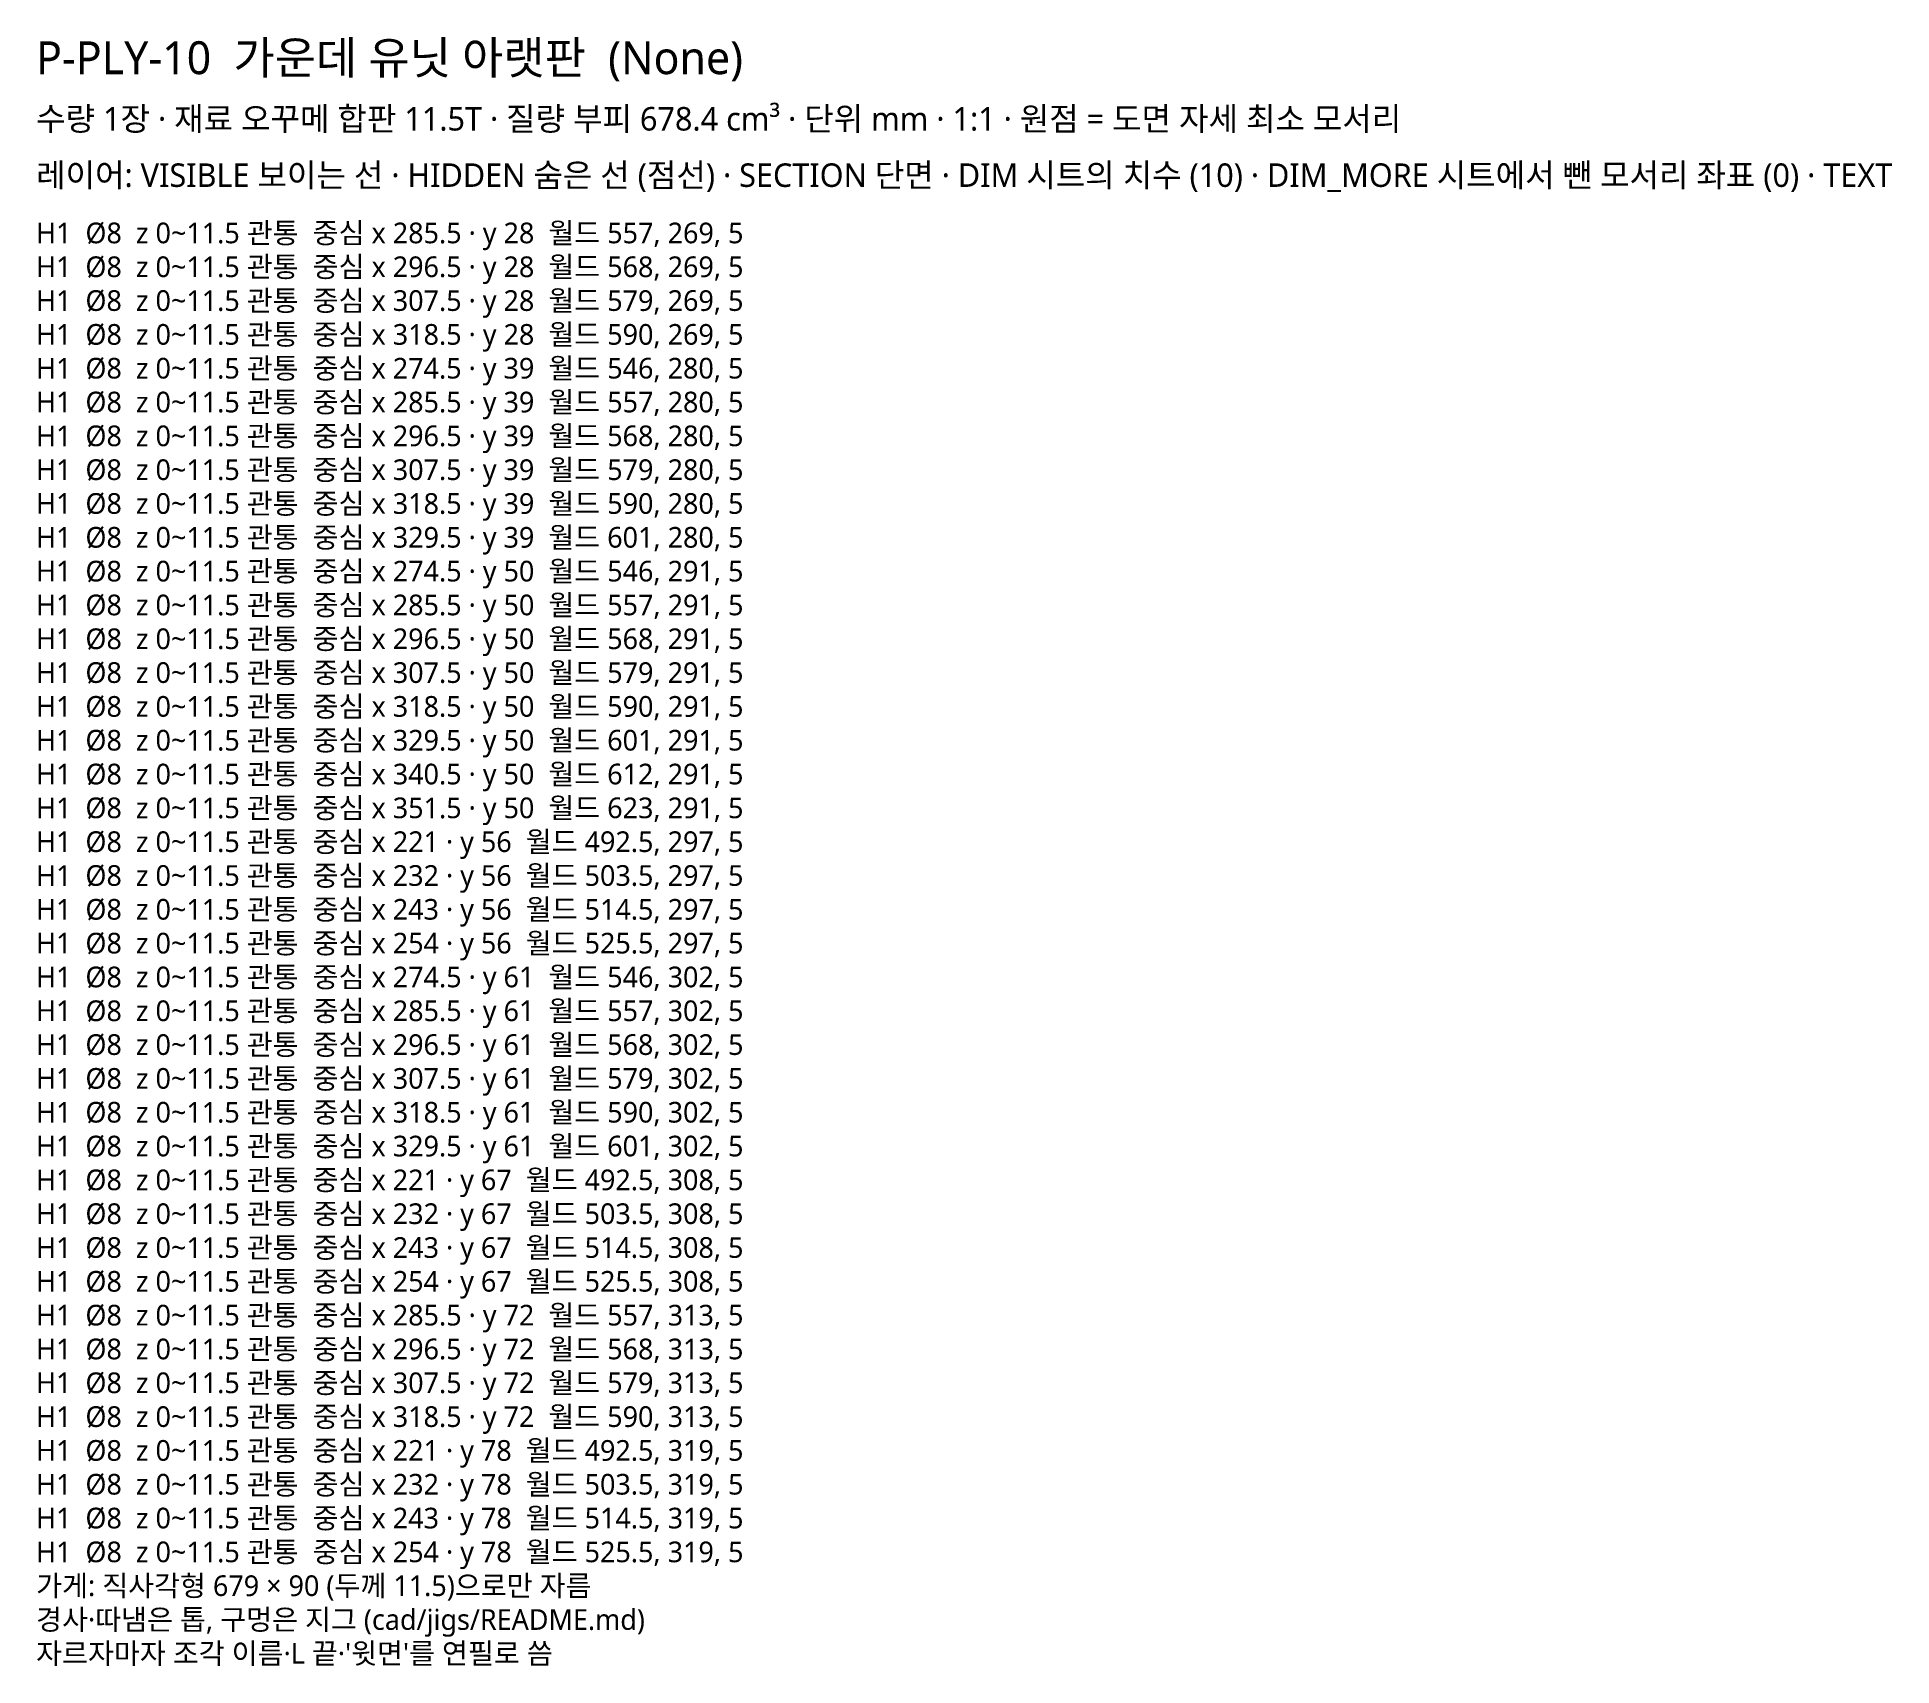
# Model space of a CAD drawing. Header units: millimetres. Extents: x -739 to 1518, y -199 to 152.
# Drawn here: x 0.1 to 197.5, y -199.4 to -26.1 of the extents above; entities that cross this region are included whole.
import ezdxf

# ---------------------------------------------------------------- set-up
doc = ezdxf.new("R2010")
doc.units = ezdxf.units.MM
doc.layers.add('TEXT', color=7, linetype='CONTINUOUS', lineweight=18)
doc.styles.add('KR', font='malgun.ttf')

msp = doc.modelspace()

# ---------------------------------------------------------------- texts
at = {"layer": 'TEXT', "style": 'KR'}
for s, height, p in [('P-PLY-10  가운데 유닛 아랫판  (None)', 3.5, (0, -30)), ('수량 1장 · 재료 오꾸메 합판 11.5T · 질량 부피 678.4 cm³ · 단위 mm · 1:1 · 원점 = 도면 자세 최소 모서리', 2.5, (0, -36)), ('레이어: VISIBLE 보이는 선 · HIDDEN 숨은 선 (점선) · SECTION 단면 · DIM 시트의 치수 (10) · DIM_MORE 시트에서 뺀 모서리 좌표 (0) · TEXT', 2.5, (0, -42)), ('H1  Ø8  z 0~11.5 관통  중심 x 285.5 · y 28  월드 557, 269, 5', 2.2, (0, -48)), ('H1  Ø8  z 0~11.5 관통  중심 x 296.5 · y 28  월드 568, 269, 5', 2.2, (0, -51.6)), ('H1  Ø8  z 0~11.5 관통  중심 x 307.5 · y 28  월드 579, 269, 5', 2.2, (0, -55.2)), ('H1  Ø8  z 0~11.5 관통  중심 x 318.5 · y 28  월드 590, 269, 5', 2.2, (0, -58.8)), ('H1  Ø8  z 0~11.5 관통  중심 x 274.5 · y 39  월드 546, 280, 5', 2.2, (0, -62.4)), ('H1  Ø8  z 0~11.5 관통  중심 x 285.5 · y 39  월드 557, 280, 5', 2.2, (0, -66)), ('H1  Ø8  z 0~11.5 관통  중심 x 296.5 · y 39  월드 568, 280, 5', 2.2, (0, -69.6)), ('H1  Ø8  z 0~11.5 관통  중심 x 307.5 · y 39  월드 579, 280, 5', 2.2, (0, -73.2)), ('H1  Ø8  z 0~11.5 관통  중심 x 318.5 · y 39  월드 590, 280, 5', 2.2, (0, -76.8)), ('H1  Ø8  z 0~11.5 관통  중심 x 329.5 · y 39  월드 601, 280, 5', 2.2, (0, -80.4)), ('H1  Ø8  z 0~11.5 관통  중심 x 274.5 · y 50  월드 546, 291, 5', 2.2, (0, -84)), ('H1  Ø8  z 0~11.5 관통  중심 x 285.5 · y 50  월드 557, 291, 5', 2.2, (0, -87.6)), ('H1  Ø8  z 0~11.5 관통  중심 x 296.5 · y 50  월드 568, 291, 5', 2.2, (0, -91.2)), ('H1  Ø8  z 0~11.5 관통  중심 x 307.5 · y 50  월드 579, 291, 5', 2.2, (0, -94.8)), ('H1  Ø8  z 0~11.5 관통  중심 x 318.5 · y 50  월드 590, 291, 5', 2.2, (0, -98.4)), ('H1  Ø8  z 0~11.5 관통  중심 x 329.5 · y 50  월드 601, 291, 5', 2.2, (0, -102)), ('H1  Ø8  z 0~11.5 관통  중심 x 340.5 · y 50  월드 612, 291, 5', 2.2, (0, -105.6)), ('H1  Ø8  z 0~11.5 관통  중심 x 351.5 · y 50  월드 623, 291, 5', 2.2, (0, -109.2)), ('H1  Ø8  z 0~11.5 관통  중심 x 221 · y 56  월드 492.5, 297, 5', 2.2, (0, -112.8)), ('H1  Ø8  z 0~11.5 관통  중심 x 232 · y 56  월드 503.5, 297, 5', 2.2, (0, -116.4)), ('H1  Ø8  z 0~11.5 관통  중심 x 243 · y 56  월드 514.5, 297, 5', 2.2, (0, -120)), ('H1  Ø8  z 0~11.5 관통  중심 x 254 · y 56  월드 525.5, 297, 5', 2.2, (0, -123.6)), ('H1  Ø8  z 0~11.5 관통  중심 x 274.5 · y 61  월드 546, 302, 5', 2.2, (0, -127.2)), ('H1  Ø8  z 0~11.5 관통  중심 x 285.5 · y 61  월드 557, 302, 5', 2.2, (0, -130.8)), ('H1  Ø8  z 0~11.5 관통  중심 x 296.5 · y 61  월드 568, 302, 5', 2.2, (0, -134.4)), ('H1  Ø8  z 0~11.5 관통  중심 x 307.5 · y 61  월드 579, 302, 5', 2.2, (0, -138)), ('H1  Ø8  z 0~11.5 관통  중심 x 318.5 · y 61  월드 590, 302, 5', 2.2, (0, -141.6)), ('H1  Ø8  z 0~11.5 관통  중심 x 329.5 · y 61  월드 601, 302, 5', 2.2, (0, -145.2)), ('H1  Ø8  z 0~11.5 관통  중심 x 221 · y 67  월드 492.5, 308, 5', 2.2, (0, -148.8)), ('H1  Ø8  z 0~11.5 관통  중심 x 232 · y 67  월드 503.5, 308, 5', 2.2, (0, -152.4)), ('H1  Ø8  z 0~11.5 관통  중심 x 243 · y 67  월드 514.5, 308, 5', 2.2, (0, -156)), ('H1  Ø8  z 0~11.5 관통  중심 x 254 · y 67  월드 525.5, 308, 5', 2.2, (0, -159.6)), ('H1  Ø8  z 0~11.5 관통  중심 x 285.5 · y 72  월드 557, 313, 5', 2.2, (0, -163.2)), ('H1  Ø8  z 0~11.5 관통  중심 x 296.5 · y 72  월드 568, 313, 5', 2.2, (0, -166.8)), ('H1  Ø8  z 0~11.5 관통  중심 x 307.5 · y 72  월드 579, 313, 5', 2.2, (0, -170.4)), ('H1  Ø8  z 0~11.5 관통  중심 x 318.5 · y 72  월드 590, 313, 5', 2.2, (0, -174)), ('H1  Ø8  z 0~11.5 관통  중심 x 221 · y 78  월드 492.5, 319, 5', 2.2, (0, -177.6)), ('H1  Ø8  z 0~11.5 관통  중심 x 232 · y 78  월드 503.5, 319, 5', 2.2, (0, -181.2)), ('H1  Ø8  z 0~11.5 관통  중심 x 243 · y 78  월드 514.5, 319, 5', 2.2, (0, -184.8)), ('H1  Ø8  z 0~11.5 관통  중심 x 254 · y 78  월드 525.5, 319, 5', 2.2, (0, -188.4)), ('가게: 직사각형 679 × 90 (두께 11.5)으로만 자름', 2.2, (0, -192)), ('경사·따냄은 톱, 구멍은 지그 (cad/jigs/README.md)', 2.2, (0, -195.6)), ("자르자마자 조각 이름·L 끝·'윗면'를 연필로 씀", 2.2, (0, -199.2))]:
    msp.add_text(s, height=height, dxfattribs=at).set_placement(p)

doc.saveas('drawing.dxf')
